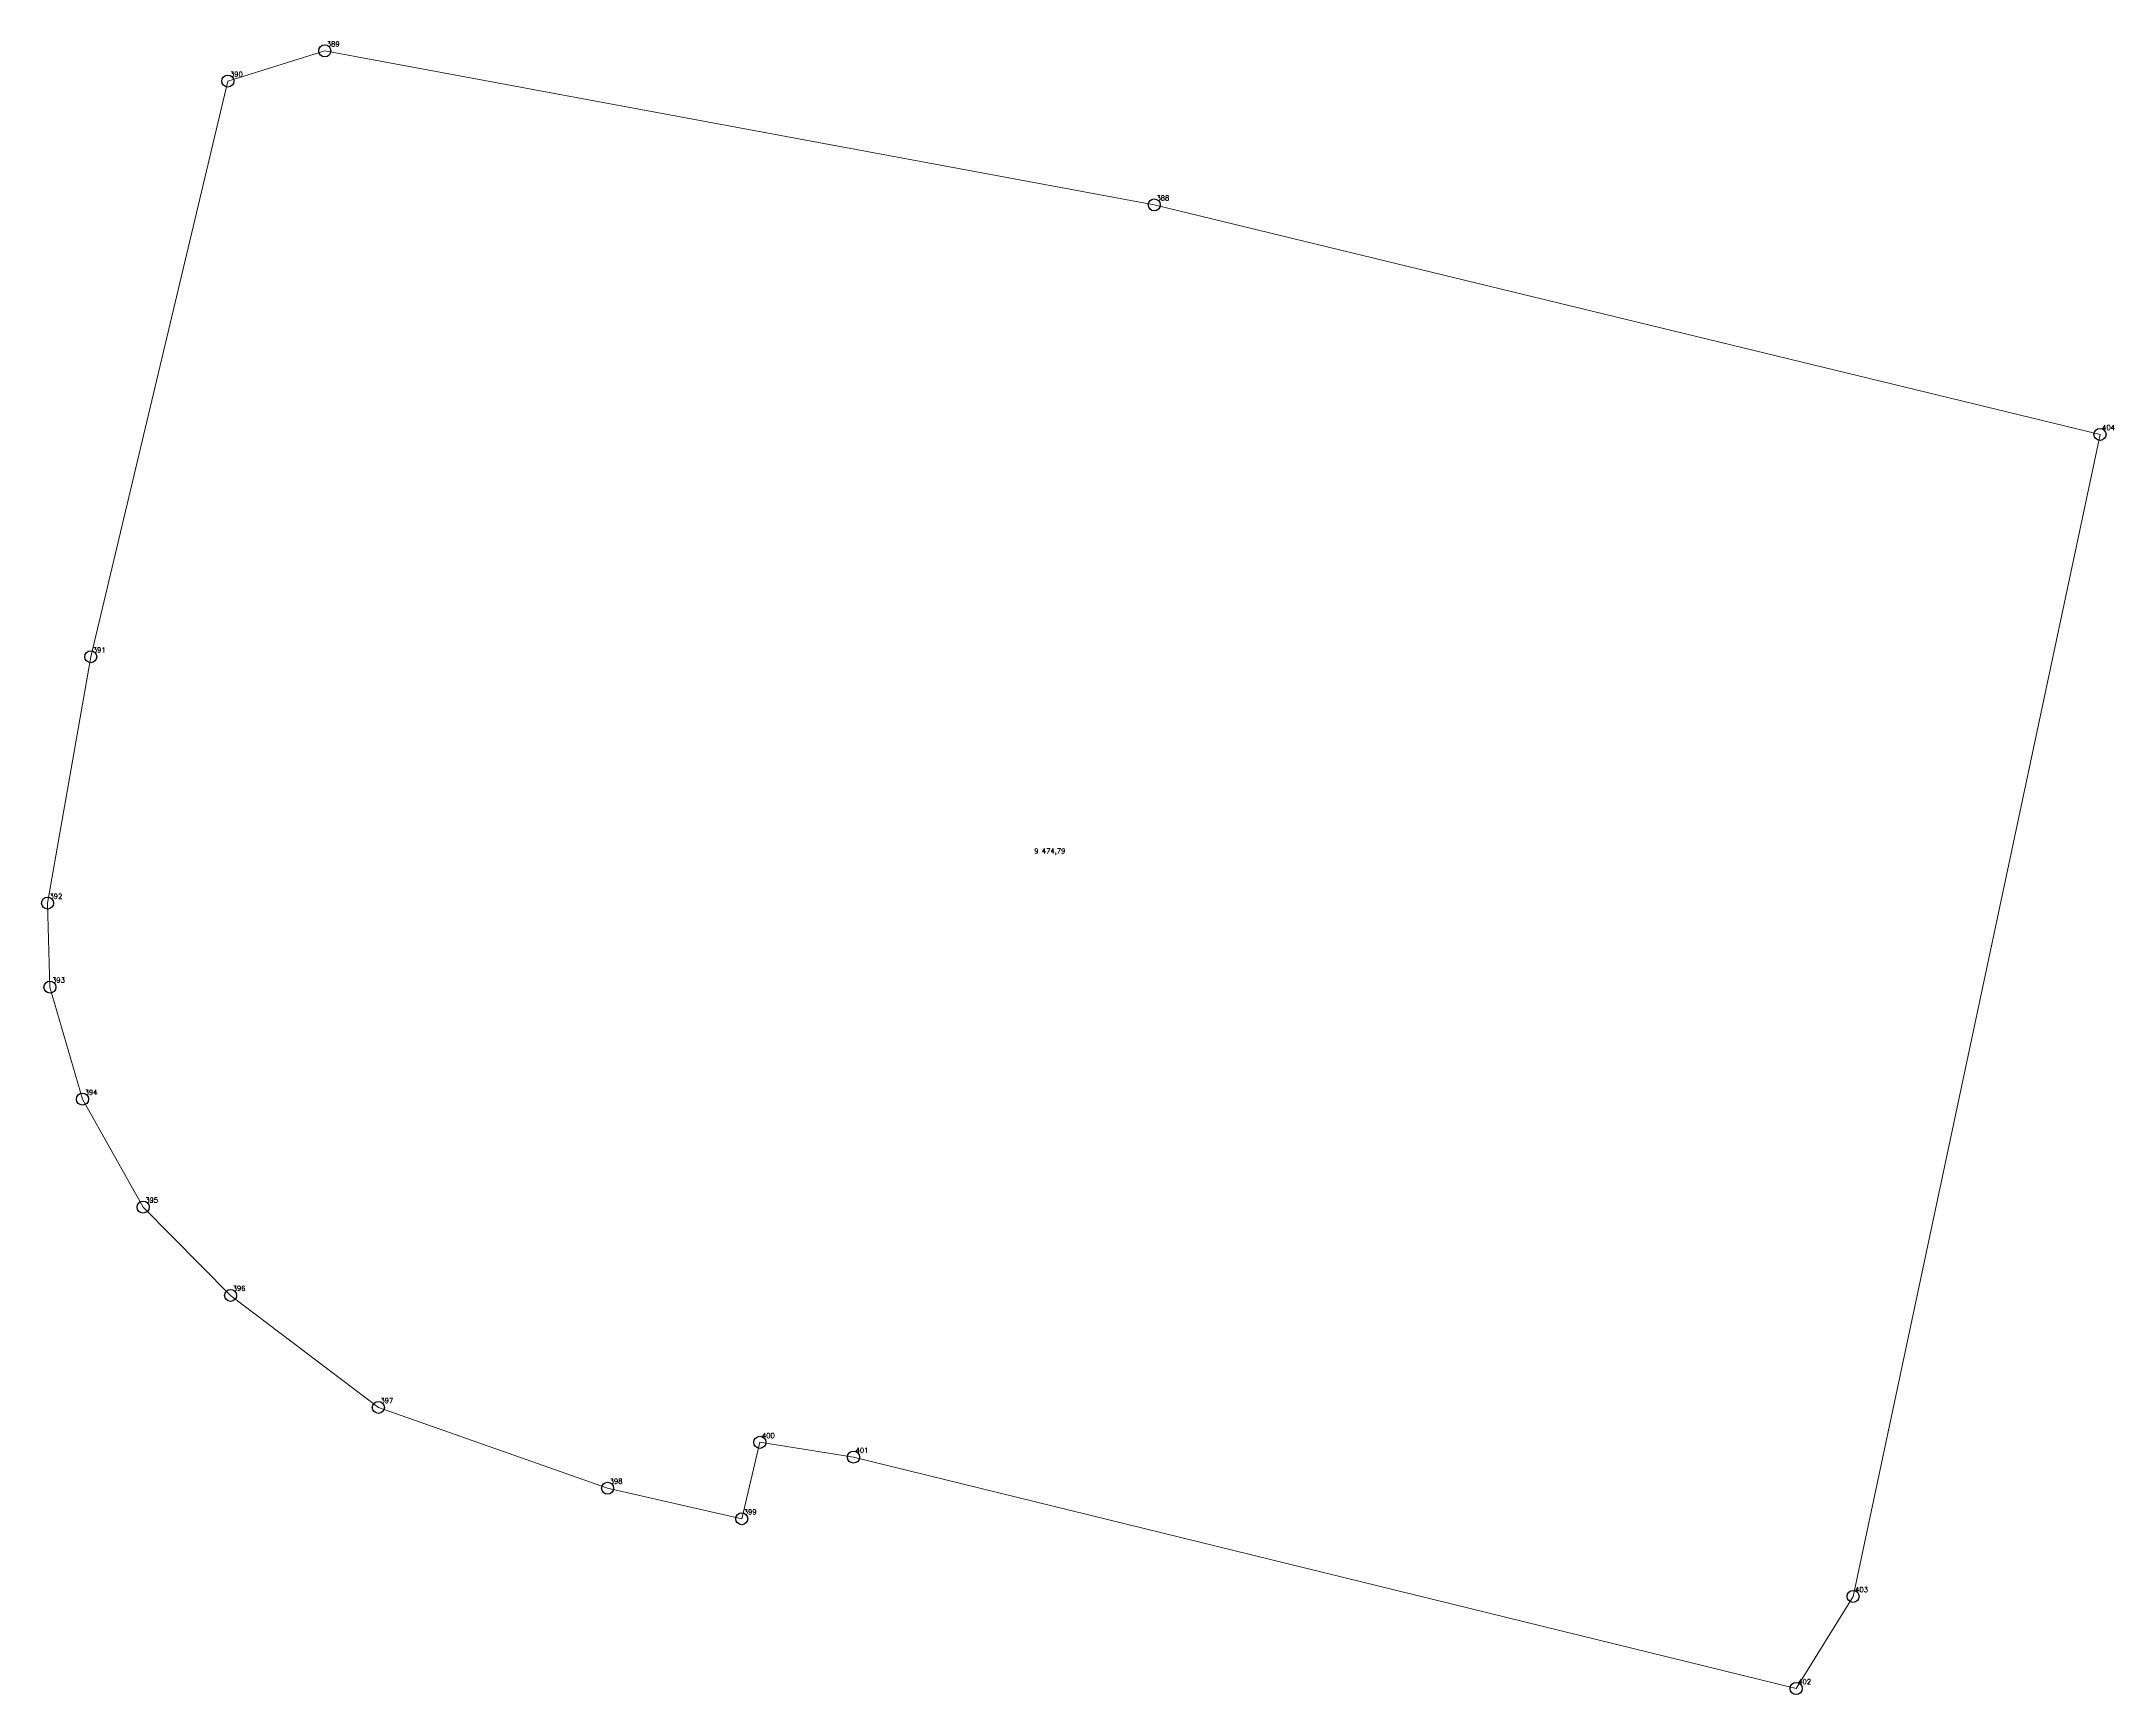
# Model space of a CAD drawing. Extents: x 1392715 to 1399949, y 356205 to 360837.
# Drawn here: x 1395484.7 to 1395613.9, y 359936.5 to 360039.5 of the extents above; entities that cross this region are included whole.
import ezdxf

# ---------------------------------------------------------------- set-up
doc = ezdxf.new("R2010")
doc.units = 0
doc.header["$PDMODE"] = 33
doc.header["$PDSIZE"] = 0.75
doc.layers.add('10 - ценные фрагменты благоустройства', color=7, linetype='Continuous')
doc.styles.get("Standard").update_dxf_attribs({"font": 'simplex.shx'})

msp = doc.modelspace()

# ---------------------------------------------------------------- linework, layer by layer
at = {"layer": '10 - ценные фрагменты благоустройства', "color": 7, "lineweight": 20}
msp.add_lwpolyline([(1395554.07, 360029.36), (1395613.02, 360015.06), (1395597.63, 359942.64), (1395594.08, 359936.9), (1395535.32, 359951.32), (1395529.48, 359952.24), (1395528.35, 359947.48), (1395519.99, 359949.38), (1395505.7, 359954.42), (1395496.49, 359961.4), (1395491.04, 359966.9), (1395487.26, 359973.63), (1395485.23, 359980.61), (1395485.08, 359985.85), (1395487.77, 360001.2), (1395496.32, 360037.08), (1395502.36, 360038.96), (1395554.07, 360029.36)], close=True, dxfattribs=at)
at = {"layer": '10 - ценные фрагменты благоустройства'}
for p in [(1395502.36, 360038.96), (1395496.32, 360037.08), (1395554.07, 360029.36), (1395613.02, 360015.06), (1395487.77, 360001.2), (1395485.08, 359985.85), (1395485.23, 359980.61), (1395487.26, 359973.63), (1395491.04, 359966.9), (1395496.49, 359961.4), (1395505.7, 359954.42), (1395529.48, 359952.24), (1395535.32, 359951.32), (1395519.99, 359949.38), (1395528.35, 359947.48), (1395597.63, 359942.64), (1395594.08, 359936.9)]:
    msp.add_point(p, dxfattribs=at)

# ---------------------------------------------------------------- texts
at = {"layer": '10 - ценные фрагменты благоустройства', "color": 7}
for s, p in [('389', (1395502.49, 360039.23)), ('390', (1395496.45, 360037.35)), ('388', (1395554.2, 360029.64)), ('404', (1395613.15, 360015.33)), ('391', (1395487.9, 360001.47)), ('9 474,79', (1395546.58, 359988.94)), ('392', (1395485.2, 359986.12)), ('393', (1395485.36, 359980.89)), ('394', (1395487.39, 359973.9)), ('395', (1395491.17, 359967.18)), ('396', (1395496.62, 359961.68)), ('397', (1395505.83, 359954.69)), ('400', (1395529.61, 359952.51)), ('401', (1395535.45, 359951.59)), ('398', (1395520.12, 359949.66)), ('399', (1395528.48, 359947.75)), ('403', (1395597.76, 359942.91)), ('402', (1395594.21, 359937.17))]:
    msp.add_text(s, height=0.311, dxfattribs=at).set_placement(p)

doc.saveas('drawing.dxf')
